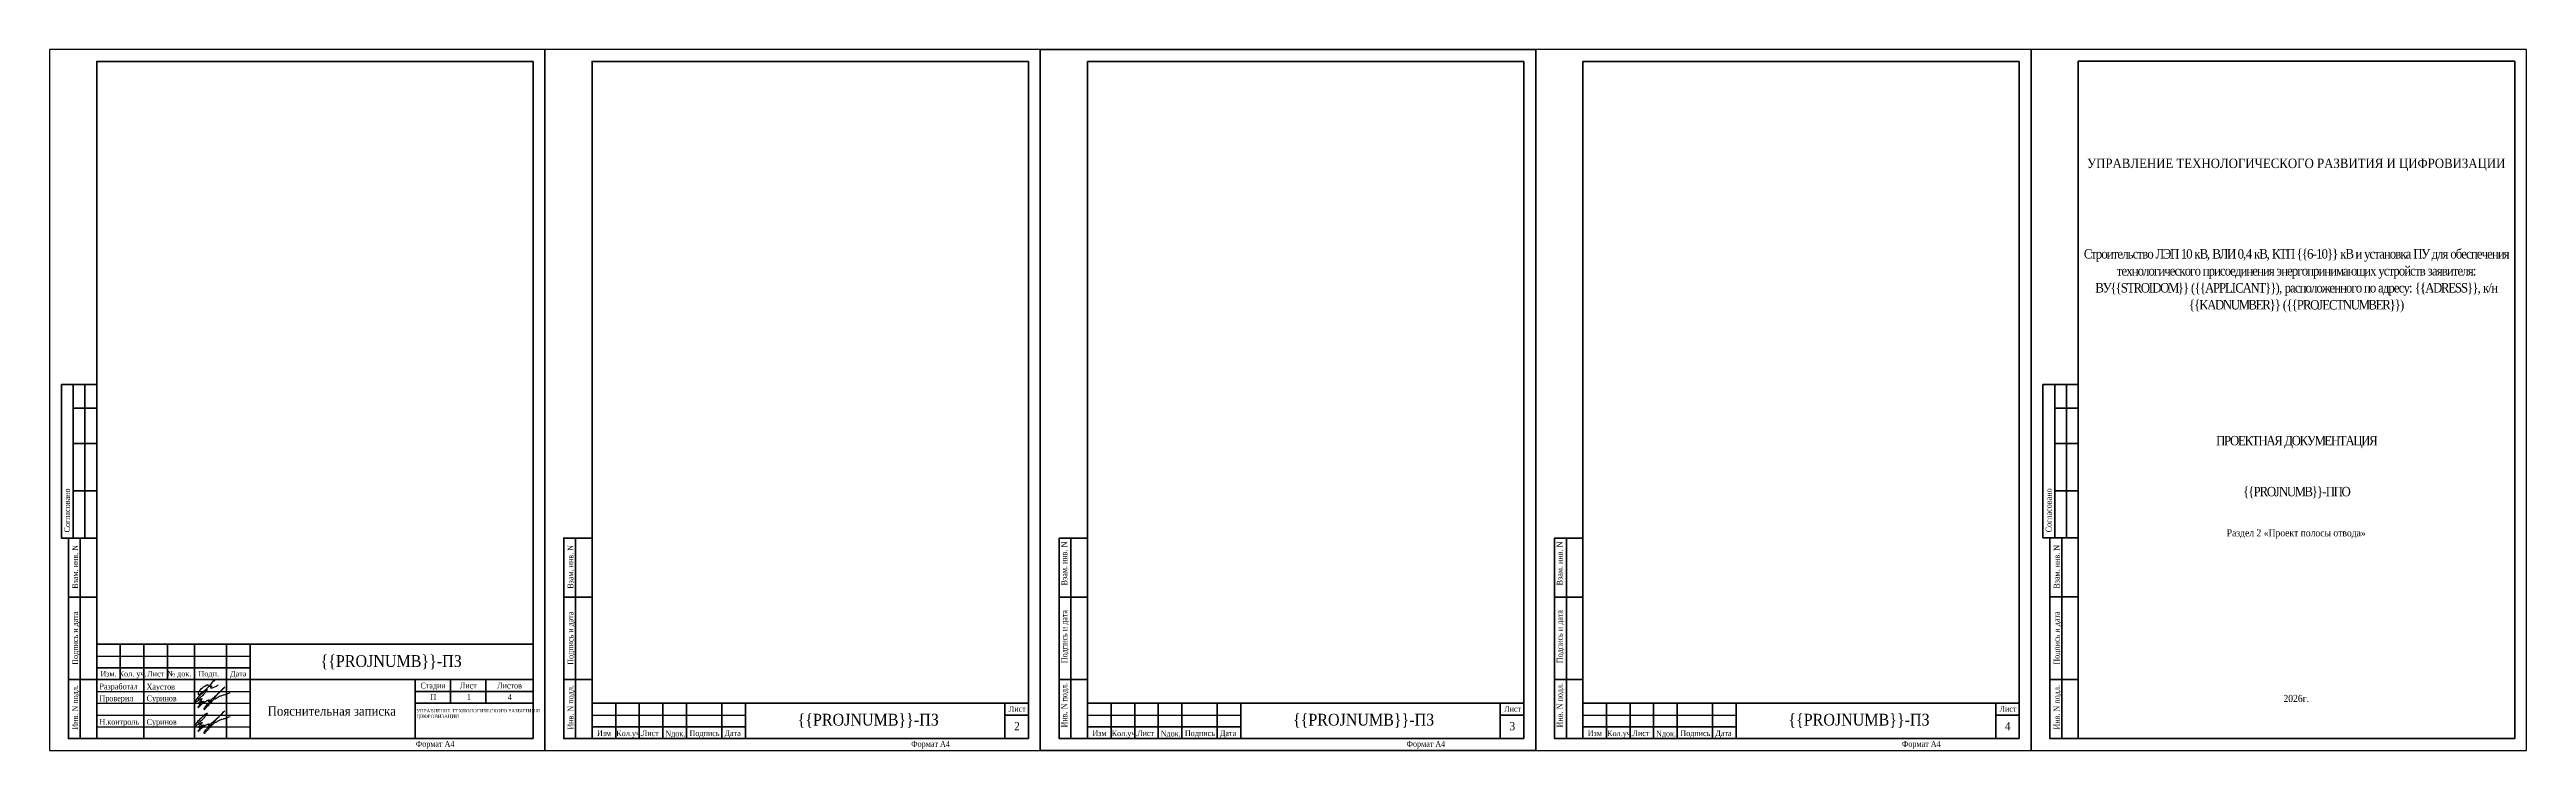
# Model space of a CAD drawing. Header units: millimetres. Extents: x 2433 to 10678, y 3615 to 3913.
# Drawn here: x 3483 to 4533, y 3615 to 3912 of the extents above; entities that cross this region are included whole.
import ezdxf
from ezdxf.enums import TextEntityAlignment as Align

# ---------------------------------------------------------------- set-up
doc = ezdxf.new("R2010")
doc.units = ezdxf.units.MM
doc.layers.add('П', color=7, linetype='Continuous')
doc.layers.add('Чертеж', color=7, linetype='Continuous')
doc.styles.add('Simplex8', font='Times New Roman.ttf', dxfattribs={"height": 3.5})
doc.styles.add('стиль1', font='Times New Roman.ttf', dxfattribs={"width": 0.9})
doc.styles.add('стиль2', font='Times New Roman.ttf', dxfattribs={"width": 0.9, "height": 2.5})

# ---------------------------------------------------------------- blocks, each defined once
blk = doc.blocks.new('Штамп б')
at = {"lineweight": 70}
for points in [[(20, 0), (8, 0), (8, 85), (20, 85)], [(13, 0), (13, 85)], [(8, 60), (20, 60)], [(8, 25), (20, 25)]]:
    blk.add_lwpolyline(points, dxfattribs=at)
at = {"lineweight": 25, "style": 'Simplex8', "width": 0.9}
for s, p in [('Взам. инв. N', (12.1, 63.5)), ('Подпись и дата', (12.1, 31.3)), ('Инв. N подл.', (12.1, 3.8))]:
    blk.add_text(s, height=2.5, rotation=90, dxfattribs=at).set_placement(p)
blk = doc.blocks.new('1')
at = {"lineweight": 30}
for p, q in [((630, 297), (420, 297)), ((420, 297), (420, 0)), ((630, 0), (630, 297)), ((420, 0), (630, 0))]:
    blk.add_line(p, q, dxfattribs=at)
blk = doc.blocks.new('A$C5B0935FB')
at = {"lineweight": 70}
for p, q in [((20, 65), (5, 65)), ((5, 0), (5, 65)), ((10, 55), (10, 65)), ((15, 0), (15, 65)), ((20, 0), (20, 65)), ((10, 40), (10, 55)), ((10, 55), (20, 55)), ((10, 20), (10, 40)), ((10, 40), (20, 40)), ((10, 0), (10, 20)), ((10, 20), (20, 20)), ((10, 0), (5, 0)), ((15, 0), (10, 0)), ((20, 0), (15, 0)), ((15, 0), (15, 0))]:
    blk.add_line(p, q, dxfattribs=at)
at = {"lineweight": 25, "style": 'стиль1', "width": 0.9}
blk.add_text('Согласовано', height=2.5, rotation=90, dxfattribs=at).set_placement((8.7, 2.4))
blk = doc.blocks.new('A$C7F1F469D')
at = {"color": 5, "lineweight": 25}
blk.add_spline([(-0.1, 1.8), (1.3, 2.9), (2.8, 4.3), (3.5, 5.3), (3.8, 5.6), (3.9, 5.8), (3.7, 5.8), (3.3, 5.7), (2.9, 5.4), (-1.1, 1.3), (-1.3, 1), (-1.5, 0.7), (-1.6, 0.3), (-1.5, 0.2), (-1, 0.5), (-0.4, 1), (0.3, 1.4), (1.1, 1.9), (1.7, 2), (1.6, 1.8), (1.3, 1.4), (0.6, 0.6), (0.2, 0.2), (0, 0), (0.2, 0), (0.8, 0.2), (1.4, 0.6), (2.2, 1), (2.3, 1), (1.9, 0.6), (1.3, 0), (0.6, -0.6), (0.1, -1.3), (-0.1, -1.7), (0.1, -1.6), (0.4, -1.4), (1.2, -0.6), (1.6, -0.2), (2.3, 0.3), (2.8, 0.7), (3.4, 1), (3.8, 1.2), (4.1, 1.4), (4.3, 1.4), (4.6, 1.5), (4.6, 1.4), (4.5, 1.2), (4.3, 0.9), (4.4, 0.8), (4.6, 0.9), (5.1, 1.3), (6.2, 2.2), (7.4, 3.2), (8.4, 4.2), (9.6, 5.3), (11, 6.7), (11.3, 7), (9.8, 5.5), (8.6, 4.3), (7.7, 3.3), (7.2, 2.7), (6.7, 2.1), (6.2, 1.4), (5.5, 0.6), (4.7, -0.3), (3.9, -1.3), (3.2, -1.9), (2.9, -2.3), (2.7, -2.6), (2.5, -2.6), (2.5, -2.3), (2.7, -1.9), (3.3, -1.1), (3.8, -0.5), (4.5, 0.1), (5.3, 0.8), (6, 1.3), (6.7, 1.8), (7.6, 2.2), (8.8, 2.9), (10, 3.4), (11.4, 3.8), (12.5, 4.2), (13.5, 4.6)], degree=3, dxfattribs=at)
blk = doc.blocks.new('Штамп фамилии')
at = {"layer": 'Чертеж', "color": 5, "lineweight": -2}
blk.add_lwpolyline([(47.6, 0.9), (47.6, 1), (47.7, 1.1), (47.8, 1.2), (47.8, 1.3), (47.8, 1.3), (47.8, 1.4), (47.8, 1.4), (47.8, 1.5), (47.8, 1.6), (47.8, 1.6), (47.7, 1.6), (47.7, 1.6), (47.6, 1.6), (47.6, 1.6), (47.5, 1.5), (47.5, 1.5), (47.4, 1.4), (47.3, 1.3), (45.4, -1.1), (44.5, -2.1), (43, -3.4), (41.3, -4.9), (41.2, -5), (41.1, -4.9), (41.1, -4.9), (41, -4.8), (40.9, -4.7), (40.9, -4.6), (40.9, -4.4), (40.9, -4.3), (40.9, -4.1), (40.9, -3.9), (41, -3.8), (41, -3.6), (41.1, -3.4), (41.4, -3.1), (41.6, -2.8), (42.2, -2.2), (42.6, -1.8), (43, -1.5), (43.6, -1.1), (44.2, -0.8), (44.9, -0.4), (44.9, -0.4), (44.9, -0.5), (44.9, -0.5), (44.9, -0.9), (45, -1), (45, -1.1), (45.1, -1.1), (45.2, -1.2), (45.4, -1.2), (45.5, -1.2), (46.4, -1.2), (46.5, -1.1), (46.5, -1), (46.6, -1.1), (46.6, -1.1), (46.6, -1.1), (46.5, -1.2), (46.5, -1.2), (46.5, -1.2), (46.4, -1.3), (46, -1.6), (46, -1.7), (46, -1.7), (46, -1.8), (46, -1.8), (46.1, -1.8), (46.3, -1.8), (46.7, -1.8), (46.8, -1.8), (46.9, -1.8), (47.1, -1.7), (48.6, -1.1), (48.7, -1), (48.9, -0.9), (49.1, -0.8), (49.2, -0.7), (49.3, -0.7)], dxfattribs=at)
at = {"layer": 'Чертеж', "color": 67, "lineweight": -2, "true_color": 0x727430}
for p in [(40.8, -8.5), (40.8, -18.6)]:
    blk.add_blockref('A$C7F1F469D', p, dxfattribs=at)
at = {"color": 7, "char_height": 2.5, "attachment_point": 4, "style": 'стиль1'}
for s, insert, width in [(' Разработал', (-1.9, -1.7), 17), (' Проверил', (-1.9, -6.7), 17), ('Хаустов', (18.9, -1.8), 20), (' Суринов', (18.1, -6.7), 20), (' Н.контроль', (-1.9, -16.7), 17), (' Суринов', (18.1, -16.7), 20)]:
    blk.add_mtext(s, dxfattribs=dict(at, insert=insert, width=width))
blk = doc.blocks.new('A$C31D65421')
blk.add_blockref('Штамп фамилии', (2.2, 18.4))

msp = doc.modelspace()

# ---------------------------------------------------------------- linework, layer by layer
at = {"layer": 'П', "lineweight": 30}
msp.add_line((3903.096, 3614.525), (3903.096, 3911.525), dxfattribs=at)
at = {"layer": 'П', "linetype": 'Continuous', "lineweight": 0}
for points in [[(3483.096, 3911.525), (3693.096, 3911.525), (3693.096, 3614.525), (3483.096, 3614.525)], [(3693.096, 3911.525), (3903.096, 3911.525), (3903.096, 3614.525), (3693.096, 3614.525)], [(4113.096, 3911.525), (4323.096, 3911.525), (4323.096, 3614.525), (4113.096, 3614.525)], [(4323.096, 3911.525), (4533.096, 3911.525), (4533.096, 3614.525), (4323.096, 3614.525)]]:
    msp.add_lwpolyline(points, close=True, dxfattribs=at)
at = {"layer": 'П', "linetype": 'Continuous', "lineweight": 18}
msp.add_lwpolyline([(3903.096, 3911.525), (4113.096, 3911.525), (4113.096, 3614.525), (3903.096, 3614.525)], close=True, dxfattribs=at)
at = {"layer": 'П', "lineweight": 30}
for points in [[(3903.096, 3911.525), (4113.096, 3911.525), (4113.096, 3614.525), (3903.096, 3614.525)], [(4323.096, 3614.525), (4533.096, 3614.525), (4533.096, 3911.525), (4323.096, 3911.525)]]:
    msp.add_lwpolyline(points, close=True, dxfattribs=at)
at = {"layer": 'Чертеж', "lineweight": 70}
for p, q in [((3688.096, 3619.525), (3688.096, 3906.525)), ((3898.096, 3619.525), (3898.096, 3906.525)), ((3923.096, 3906.525), (3923.096, 3619.525)), ((4108.096, 3619.525), (4108.096, 3906.525)), ((4318.096, 3906.525), (4133.096, 3906.525)), ((4133.096, 3906.525), (4133.096, 3619.525)), ((4318.096, 3619.525), (4318.096, 3906.525)), ((3923.096, 3674.525), (3923.096, 3619.525)), ((4133.096, 3674.525), (4133.096, 3619.525)), ((3898.096, 3634.525), (3713.096, 3634.525)), ((3723.096, 3634.525), (3723.096, 3619.525)), ((3733.096, 3634.525), (3733.096, 3619.525)), ((3743.096, 3634.525), (3743.096, 3619.525)), ((3753.096, 3634.525), (3753.096, 3619.525)), ((3768.096, 3634.525), (3768.096, 3619.525)), ((3778.096, 3634.525), (3778.096, 3619.525)), ((3888.096, 3634.525), (3888.096, 3619.525)), ((4108.096, 3634.525), (3923.096, 3634.525)), ((3933.096, 3634.525), (3933.096, 3619.525)), ((3943.096, 3634.525), (3943.096, 3619.525)), ((3953.096, 3634.525), (3953.096, 3619.525)), ((3963.096, 3634.525), (3963.096, 3619.525)), ((3978.096, 3634.525), (3978.096, 3619.525)), ((3988.096, 3634.525), (3988.096, 3619.525)), ((4098.096, 3634.525), (4098.096, 3619.525)), ((4318.096, 3634.525), (4133.096, 3634.525)), ((4143.096, 3634.525), (4143.096, 3619.525)), ((4153.096, 3634.525), (4153.096, 3619.525)), ((4163.096, 3634.525), (4163.096, 3619.525)), ((4173.096, 3634.525), (4173.096, 3619.525)), ((4188.096, 3634.525), (4188.096, 3619.525)), ((4198.096, 3634.525), (4198.096, 3619.525)), ((4308.096, 3634.525), (4308.096, 3619.525)), ((3713.096, 3624.525), (3778.096, 3624.525)), ((3888.096, 3629.525), (3898.096, 3629.525)), ((3923.096, 3624.525), (3988.096, 3624.525)), ((4098.096, 3629.525), (4108.096, 3629.525)), ((4133.096, 3624.525), (4198.096, 3624.525)), ((4308.096, 3629.525), (4318.096, 3629.525)), ((3923.096, 3619.525), (4108.096, 3619.525)), ((3988.096, 3619.525), (4108.096, 3619.525)), ((4133.096, 3619.525), (4318.096, 3619.525)), ((4198.096, 3619.525), (4318.096, 3619.525))]:
    msp.add_line(p, q, dxfattribs=at)
at = {"layer": 'Чертеж', "lineweight": 30}
for p, q in [((3693.096, 3614.525), (3693.096, 3911.525)), ((4113.096, 3614.525), (4113.096, 3911.525)), ((3713.096, 3634.525), (3778.096, 3634.525)), ((3923.096, 3634.525), (3988.096, 3634.525)), ((4133.096, 3634.525), (4198.096, 3634.525)), ((3713.096, 3629.525), (3778.096, 3629.525)), ((3923.096, 3629.525), (3988.096, 3629.525)), ((4133.096, 3629.525), (4198.096, 3629.525))]:
    msp.add_line(p, q, dxfattribs=at)
at = {"layer": 'Чертеж', "linetype": 'Continuous', "lineweight": 70}
for p, q in [((3503.096, 3659.525), (3688.096, 3659.525)), ((3513.096, 3659.525), (3513.096, 3644.525)), ((3523.096, 3659.525), (3523.096, 3619.525)), ((3533.096, 3659.525), (3533.096, 3644.525)), ((3544.487, 3659.525), (3544.487, 3619.525)), ((3558.096, 3659.525), (3558.096, 3619.525)), ((3568.096, 3619.525), (3568.096, 3659.525)), ((3503.096, 3649.525), (3568.096, 3649.525)), ((3503.096, 3644.525), (3688.096, 3644.525)), ((3638.096, 3619.525), (3638.096, 3644.525)), ((3653.096, 3644.525), (3653.096, 3634.525)), ((3668.096, 3644.525), (3668.096, 3634.525)), ((3638.096, 3639.525), (3688.096, 3639.525))]:
    msp.add_line(p, q, dxfattribs=at)
at = {"layer": 'Чертеж', "linetype": 'Continuous', "lineweight": 30}
for p, q in [((3503.096, 3619.525), (3503.096, 3659.525)), ((3503.096, 3654.525), (3568.096, 3654.525)), ((3713.096, 3619.525), (3713.096, 3659.525)), ((3503.096, 3639.525), (3568.096, 3639.525)), ((3503.096, 3634.525), (3568.096, 3634.525)), ((3503.096, 3629.525), (3568.096, 3629.525)), ((3503.096, 3624.525), (3568.096, 3624.525))]:
    msp.add_line(p, q, dxfattribs=at)
at = {"layer": 'Чертеж', "color": 7, "lineweight": 70}
msp.add_line((3638.096, 3634.525), (3688.096, 3634.525), dxfattribs=at)
at = {"layer": 'Чертеж', "linetype": 'Continuous', "lineweight": 70, "ltscale": 100}
for p, q in [((3503.096, 3619.525), (3688.096, 3619.525)), ((3713.096, 3619.525), (3898.096, 3619.525))]:
    msp.add_line(p, q, dxfattribs=at)
at = {"layer": 'Чертеж', "lineweight": 70}
for points in [[(3688.096, 3906.525), (3503.096, 3906.525), (3503.096, 3619.525)], [(3898.096, 3906.525), (3713.096, 3906.525), (3713.096, 3619.525)], [(3923.096, 3619.525), (3911.096, 3619.525), (3911.096, 3704.525), (3923.096, 3704.525)], [(3916.096, 3619.525), (3916.096, 3704.525)], [(4133.096, 3619.525), (4121.096, 3619.525), (4121.096, 3704.525), (4133.096, 3704.525)], [(4126.096, 3619.525), (4126.096, 3704.525)], [(3911.096, 3679.525), (3923.096, 3679.525)], [(4121.096, 3679.525), (4133.096, 3679.525)], [(3911.096, 3644.525), (3923.096, 3644.525)], [(4121.096, 3644.525), (4133.096, 3644.525)]]:
    msp.add_lwpolyline(points, dxfattribs=at)
at = {"layer": 'Чертеж', "linetype": 'Continuous', "lineweight": 70}
msp.add_lwpolyline([(3923.096, 3906.525), (4108.096, 3906.525)], dxfattribs=at)
at = {"layer": 'Чертеж', "lineweight": 70}
msp.add_lwpolyline([(4343.112, 3619.559), (4528.112, 3619.559), (4528.112, 3906.559), (4343.112, 3906.559)], close=True, dxfattribs=at)

# ---------------------------------------------------------------- block references
at = {"layer": 'П', "lineweight": 30}
for p in [(3063.096, 3614.525), (3273.096, 3614.525), (3693.096, 3614.525)]:
    msp.add_blockref('1', p, dxfattribs=at)
at = {"layer": 'П', "lineweight": 20}
msp.add_blockref('1', (3483.096, 3614.525), dxfattribs=at)
at = {"layer": 'Чертеж'}
for p in [(3483.096, 3704.525), (4323.112, 3704.559)]:
    msp.add_blockref('A$C5B0935FB', p, dxfattribs=at)
at = {"layer": 'Чертеж', "lineweight": 25}
for p in [(3483.096, 3619.525), (3693.096, 3619.525), (4323.112, 3619.559)]:
    msp.add_blockref('Штамп б', p, dxfattribs=at)
at = {"layer": 'Чертеж', "linetype": 'Continuous', "lineweight": 0}
msp.add_blockref('A$C31D65421', (3503.096, 3624.525), dxfattribs=at)

# ---------------------------------------------------------------- texts
at = {"layer": 'Чертеж', "lineweight": 25, "style": 'стиль1', "width": 0.9}
for s, p in [('Взам. инв. N', (3914.535, 3684.453)), ('Взам. инв. N', (4124.535, 3684.453)), ('Подпись и дата', (3914.535, 3651.476)), ('Подпись и дата', (4124.535, 3651.476)), ('Инв. N подл.', (3914.535, 3624.258)), ('Инв. N подл.', (4124.535, 3624.258))]:
    msp.add_text(s, height=2.5, rotation=90, dxfattribs=at).set_placement(p)
at = {"layer": 'Чертеж', "linetype": 'Continuous', "lineweight": 25, "style": 'стиль1', "width": 0.9}
for s, height, p in [('Изм.', 2.3, (3508.096, 3647.025)), ('Кол. уч.', 2.3, (3518.321, 3647.025)), ('Лист', 2.3, (3528.096, 3647.025)), ('№ док.', 2.3, (3538.096, 3647.025)), ('Подп.', 2.3, (3550.596, 3647.025)), ('Дата', 2.3, (3563.096, 3647.025)), ('Стадия', 2.5, (3645.596, 3642.025)), ('П', 2.5, (3645.77, 3637.189)), ('Лист', 2.5, (3660.596, 3642.025)), ('1', 2.5, (3660.847, 3637.189)), ('Листов', 2.5, (3678.096, 3642.025)), ('4', 2.5, (3678.212, 3637.189))]:
    msp.add_text(s, height=height, dxfattribs=at).set_placement(p, align=Align.MIDDLE_CENTER)
at = {"layer": 'Чертеж', "lineweight": 25, "style": 'стиль1', "width": 0.9}
for s, height, p in [('Лист', 2.5, (3889.708, 3630.924)), ('Лист', 2.5, (4099.708, 3630.924)), ('Лист', 2.5, (4309.708, 3630.924)), ('Изм', 2.5, (3715.148, 3620.597)), ('Кол.уч.', 2.3, (3723.323, 3620.597)), ('Лист', 2.5, (3734.128, 3620.597)), ('Nдок.', 2.5, (3744.118, 3620.454)), ('Подпись', 2.5, (3754.393, 3620.597)), ('Дата', 2.5, (3769.234, 3620.597)), ('2', 3.5, (3892.009, 3623.064)), ('Изм', 2.5, (3925.148, 3620.597)), ('Кол.уч.', 2.3, (3933.323, 3620.597)), ('Лист', 2.5, (3944.128, 3620.597)), ('Nдок.', 2.5, (3954.118, 3620.454)), ('Подпись', 2.5, (3964.393, 3620.597)), ('Дата', 2.5, (3979.234, 3620.597)), ('3', 3.5, (4102.009, 3623.064)), ('Изм', 2.5, (4135.148, 3620.597)), ('Кол.уч.', 2.3, (4143.323, 3620.597)), ('Лист', 2.5, (4154.128, 3620.597)), ('Nдок.', 2.5, (4164.118, 3620.454)), ('Подпись', 2.5, (4174.393, 3620.597)), ('Дата', 2.5, (4189.234, 3620.597)), ('4', 3.5, (4312.009, 3623.064)), ('Формат А4', 2.5, (3638.356, 3616.052)), ('Формат А4', 2.5, (3848.356, 3616.052)), ('Формат А4', 2.5, (4058.356, 3616.052)), ('Формат А4', 2.5, (4268.356, 3616.052))]:
    msp.add_text(s, height=height, dxfattribs=at).set_placement(p)
at = {"layer": 'Чертеж', "color": 1, "lineweight": 20, "insert": (4342.986, 3906.486), "char_height": 5, "width": 185.01678, "attachment_point": 1, "style": 'стиль1'}
msp.add_mtext('\\pxqc,t19;{\\C256;\\P\\P\\H0.36x;\\P\\P\\P\\P\\P\\H0.94444x;\\P\\H2.353x;\\P\\ptz;\\fTimes New Roman|b0|i0|c204|p16;\\H0.99998x;УПРАВЛЕНИЕ ТЕХНОЛОГИЧЕСКОГО РАЗВИТИЯ И ЦИФРОВИЗАЦИИ\\H0.75004x;\\P\\P\\P\\P\\pt19;\\fTimes New Roman|b0|i0|c204|p18;\\H1.6667x;\\P\\P\\psm1.0792,tz;\\H0.79994x;\\T0.8;Строительство ЛЭП 10 кВ, ВЛИ 0,4 кВ, КТП \\{\\{6-10\\}\\} кВ и установка ПУ для обеспечения технологического присоединения энергопринимающих устройств заявителя: ВУ\\{\\{STROIDOM\\}\\} (\\{\\{APPLICANT\\}\\}), расположенного по адресу: \\{\\{ADRESS\\}\\}, к/н \\{\\{KADNUMBER\\}\\} (\\{\\{PROJECTNUMBER\\}\\})\\P\\ps*;\\P\\P\\pt19;\\P\\P\\P\\P\\PПРОЕКТНАЯ ДОКУМЕНТАЦИЯ\\P\\P\\P\\{\\{PROJNUMB\\}\\}-ППО\\P\\H1.5x;\\T1;\\P\\H0.5x;Раздел 2 «Проект полосы отвода»\\P\\P\\P\\pi1.9542,t1.1833;\\P\\pi0,t19;\\P\\P\\P\\P\\P\\P\\P\\P\\P2026г.}', dxfattribs=at)
at = {"layer": 'Чертеж', "lineweight": 25, "attachment_point": 5, "style": 'стиль2'}
for s, insert, char_height, width in [('\\{\\{PROJNUMB\\}\\}-ПЗ', (3627.9, 3651.896), 5, 119.88502), ('\\pxql;{\\fTimes New Roman|b0|i0|c204|p16;\\H0.8x;УПРАВЛЕНИЕ ТЕХНОЛОГИЧЕСКОГО РАЗВИТИЯ И ЦИФРОВИЗАЦИИ}', (3665.691, 3629.916), 1.8, 54.19561), ('\\{\\{PROJNUMB\\}\\}-ПЗ', (3830.141, 3627.056), 5, 119.88502), ('\\{\\{PROJNUMB\\}\\}-ПЗ', (4040.141, 3627.056), 5, 119.88502), ('\\{\\{PROJNUMB\\}\\}-ПЗ', (4250.141, 3627.056), 5, 119.88502)]:
    msp.add_mtext(s, dxfattribs=dict(at, insert=insert, char_height=char_height, width=width))
at = {"layer": 'Чертеж', "color": 7, "lineweight": 15, "insert": (3602.755, 3631.234), "char_height": 4, "width": 70, "attachment_point": 5, "style": 'стиль1'}
msp.add_mtext('{\\W0.9;Пояснительная записка}', dxfattribs=at)

doc.saveas('drawing.dxf')
